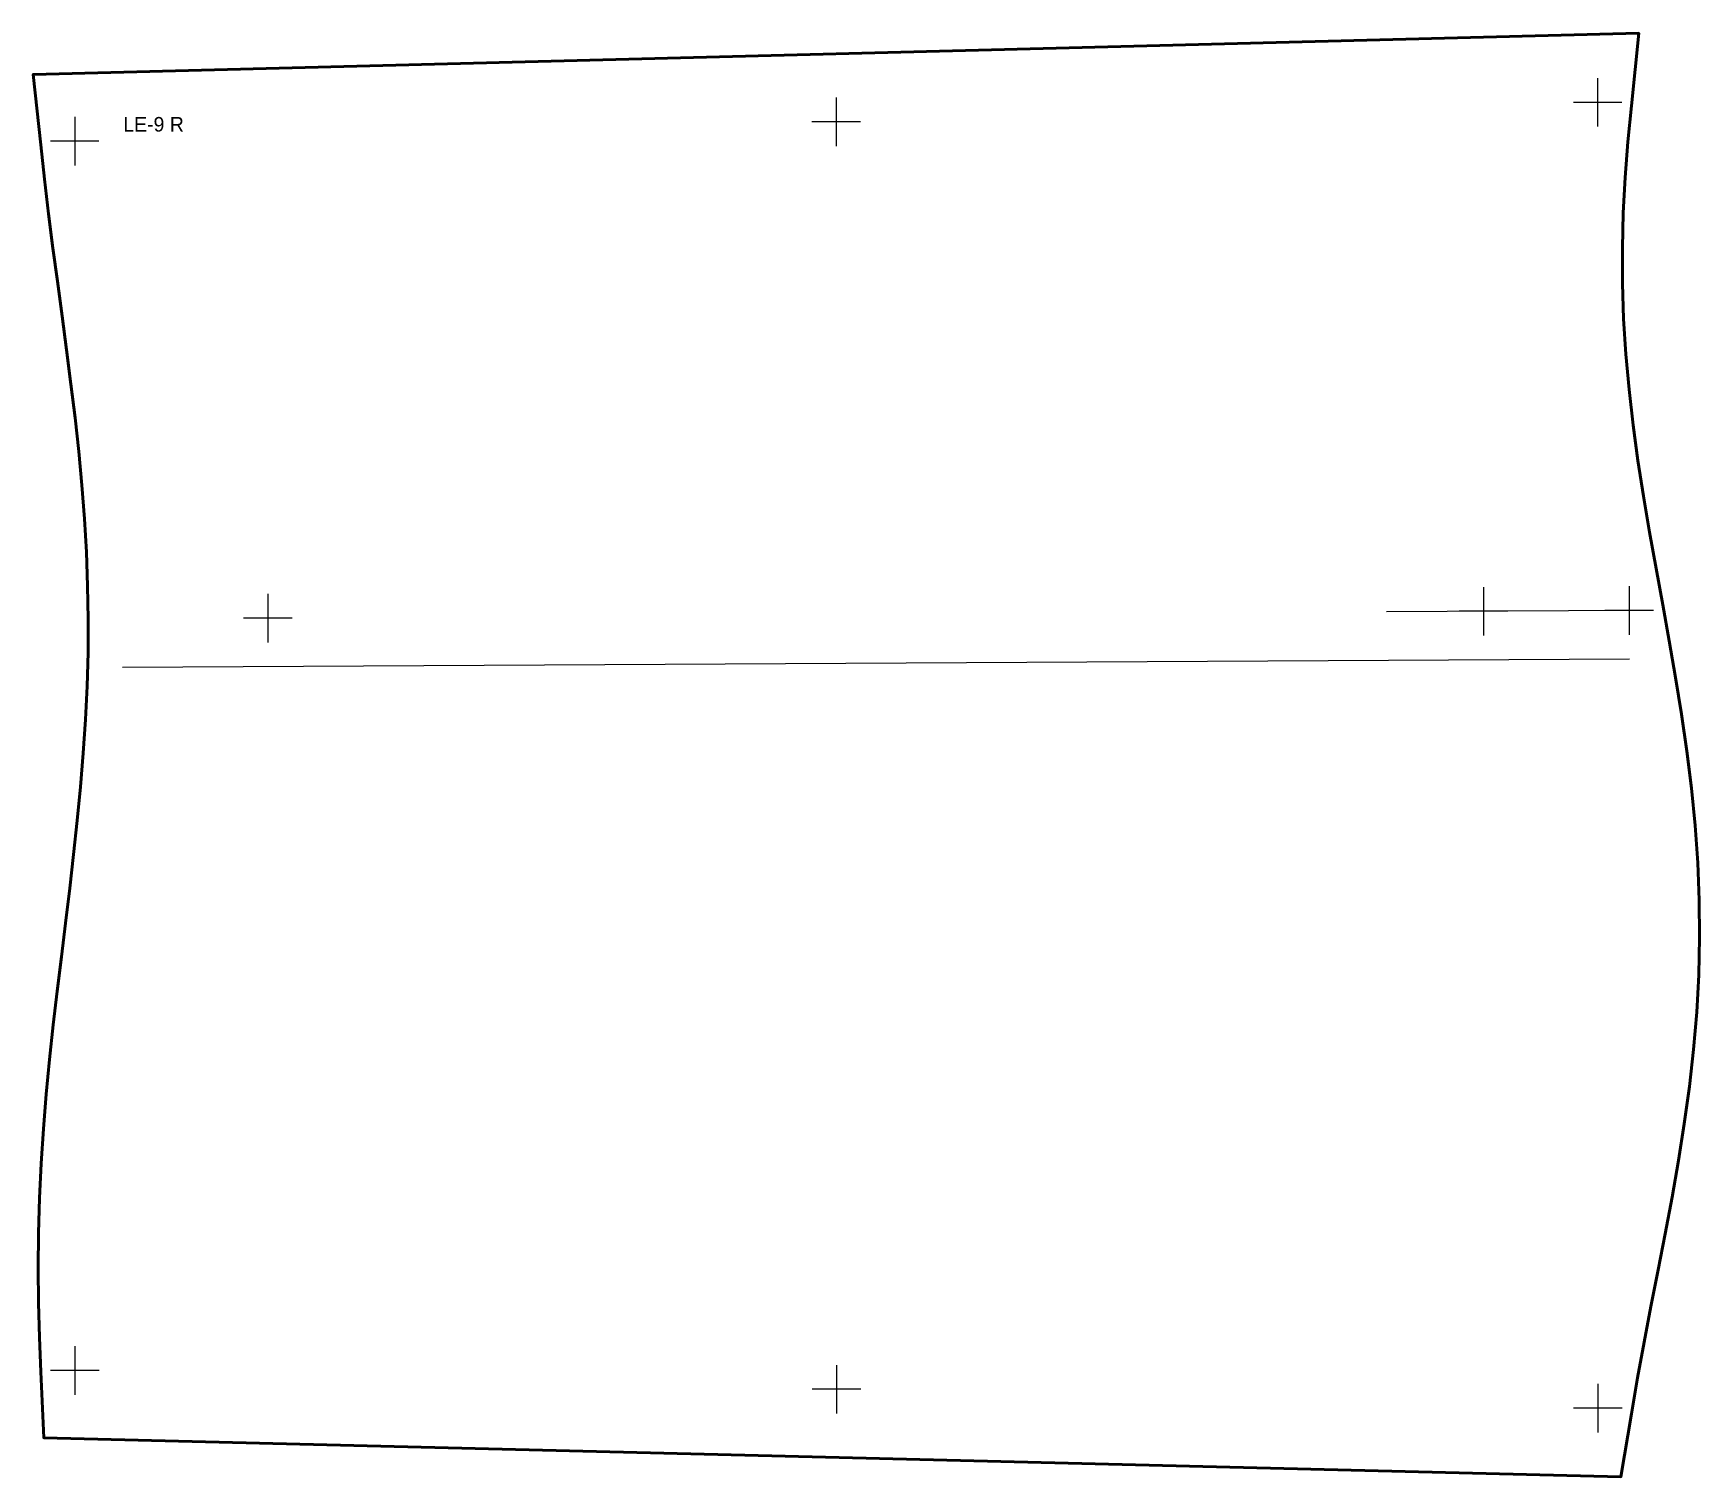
# Model space of a CAD drawing. Header units: millimetres. Extents: x -6563 to 7569, y -5370 to 3454.
# Drawn here: x -5330.5 to -4987.3, y -148.5 to 148.8 of the extents above; entities that cross this region are included whole.
import ezdxf

# ---------------------------------------------------------------- set-up
doc = ezdxf.new("R2010")
doc.units = ezdxf.units.MM
doc.layers.add('CUT', color=6, linetype='Continuous', lineweight=50)
doc.layers.add('PEN', color=5, linetype='Continuous')
doc.layers.add('TEXT', color=3, linetype='Continuous')

msp = doc.modelspace()

# ---------------------------------------------------------------- texts
at = {"layer": 'TEXT'}
msp.add_text('LE-9 R', height=3, dxfattribs=at).set_placement((-5311.94, 128.53))

# ---------------------------------------------------------------- linework, layer by layer
at = {"layer": 'CUT'}
msp.add_lwpolyline([(-5001.35, 133.85), (-5002.09, 126.42), (-5002.66, 119.1), (-5003.04, 111.78), (-5003.23, 104.52), (-5003.2, 97.23), (-5002.96, 89.96), (-5002.51, 82.69), (-5001.85, 75.39), (-5001.02, 68.1), (-5000.01, 60.77), (-4998.87, 53.42), (-4997.62, 46.03), (-4996.29, 38.57), (-4994.92, 31.04), (-4993.58, 23.65), (-4992.27, 16.11), (-4991.04, 8.53), (-4989.94, 0.93), (-4989, -6.7), (-4988.24, -14.35), (-4987.69, -22.05), (-4987.38, -29.73), (-4987.31, -37.44), (-4987.48, -45.14), (-4987.9, -52.84), (-4988.55, -60.48), (-4989.42, -68.15), (-4990.47, -75.79), (-4991.67, -83.35), (-4993, -90.9), (-4994.43, -98.49), (-4995.87, -105.89), (-4997.35, -113.42), (-4998.75, -120.75), (-5000.1, -128.11), (-5001.35, -135.53), (-5003.54, -148.48), (-5328.31, -140.47), (-5328.88, -126.92), (-5329.18, -119.82), (-5329.37, -112.65), (-5329.44, -105.52), (-5329.37, -98.32), (-5329.16, -91.15), (-5328.82, -83.99), (-5328.36, -76.88), (-5327.79, -69.71), (-5327.11, -62.6), (-5326.35, -55.45), (-5325.54, -48.47), (-5324.69, -41.41), (-5323.84, -34.47), (-5322.97, -27.29), (-5322.16, -20.36), (-5321.4, -13.36), (-5320.72, -6.39), (-5320.16, 0.49), (-5319.7, 7.44), (-5319.38, 14.33), (-5319.19, 21.22), (-5319.16, 28.12), (-5319.27, 34.99), (-5319.53, 41.91), (-5319.93, 48.77), (-5320.46, 55.7), (-5321.11, 62.61), (-5321.87, 69.56), (-5322.7, 76.52), (-5323.6, 83.56), (-5324.53, 90.52), (-5325.5, 97.71), (-5326.41, 104.55), (-5327.31, 111.61), (-5328.15, 118.73), (-5328.9, 125.78), (-5330.46, 140.31), (-4999.87, 148.76), (-5001.35, 133.85)], dxfattribs=at)
at = {"layer": 'PEN'}
for p, q in [((-5008.32, 139.54), (-5008.32, 129.54)), ((-5165.13, 135.53), (-5165.13, 125.53)), ((-5003.32, 134.54), (-5013.32, 134.54)), ((-5321.94, 131.53), (-5321.94, 121.53)), ((-5160.13, 130.53), (-5170.13, 130.53)), ((-5316.94, 126.53), (-5326.94, 126.53)), ((-5031.82, 34.73), (-5031.82, 24.73)), ((-5001.82, 34.89), (-5001.82, 24.89)), ((-5282.16, 33.32), (-5282.16, 23.32)), ((-5277.16, 28.32), (-5287.16, 28.32)), ((-5001.82, 29.89), (-5051.82, 29.61)), ((-5026.82, 29.73), (-5036.82, 29.73)), ((-4996.82, 29.89), (-5006.83, 29.89)), ((-5001.77, 19.89), (-5312.1, 18.15)), ((-5321.89, -121.63), (-5321.89, -131.63)), ((-5316.89, -126.63), (-5326.89, -126.63)), ((-5165.07, -125.49), (-5165.07, -135.49)), ((-5008.26, -129.36), (-5008.26, -139.36)), ((-5160.07, -130.49), (-5170.07, -130.49)), ((-5003.26, -134.36), (-5013.26, -134.36))]:
    msp.add_line(p, q, dxfattribs=at)

msp.set_redraw_order([(e.dxf.handle, doc.entitydb.next_handle()) for e in msp.query("TEXT MTEXT ATTDEF DIMENSION ARC_DIMENSION")])  # texts and dimensions are drawn at this point

doc.saveas('drawing.dxf')
